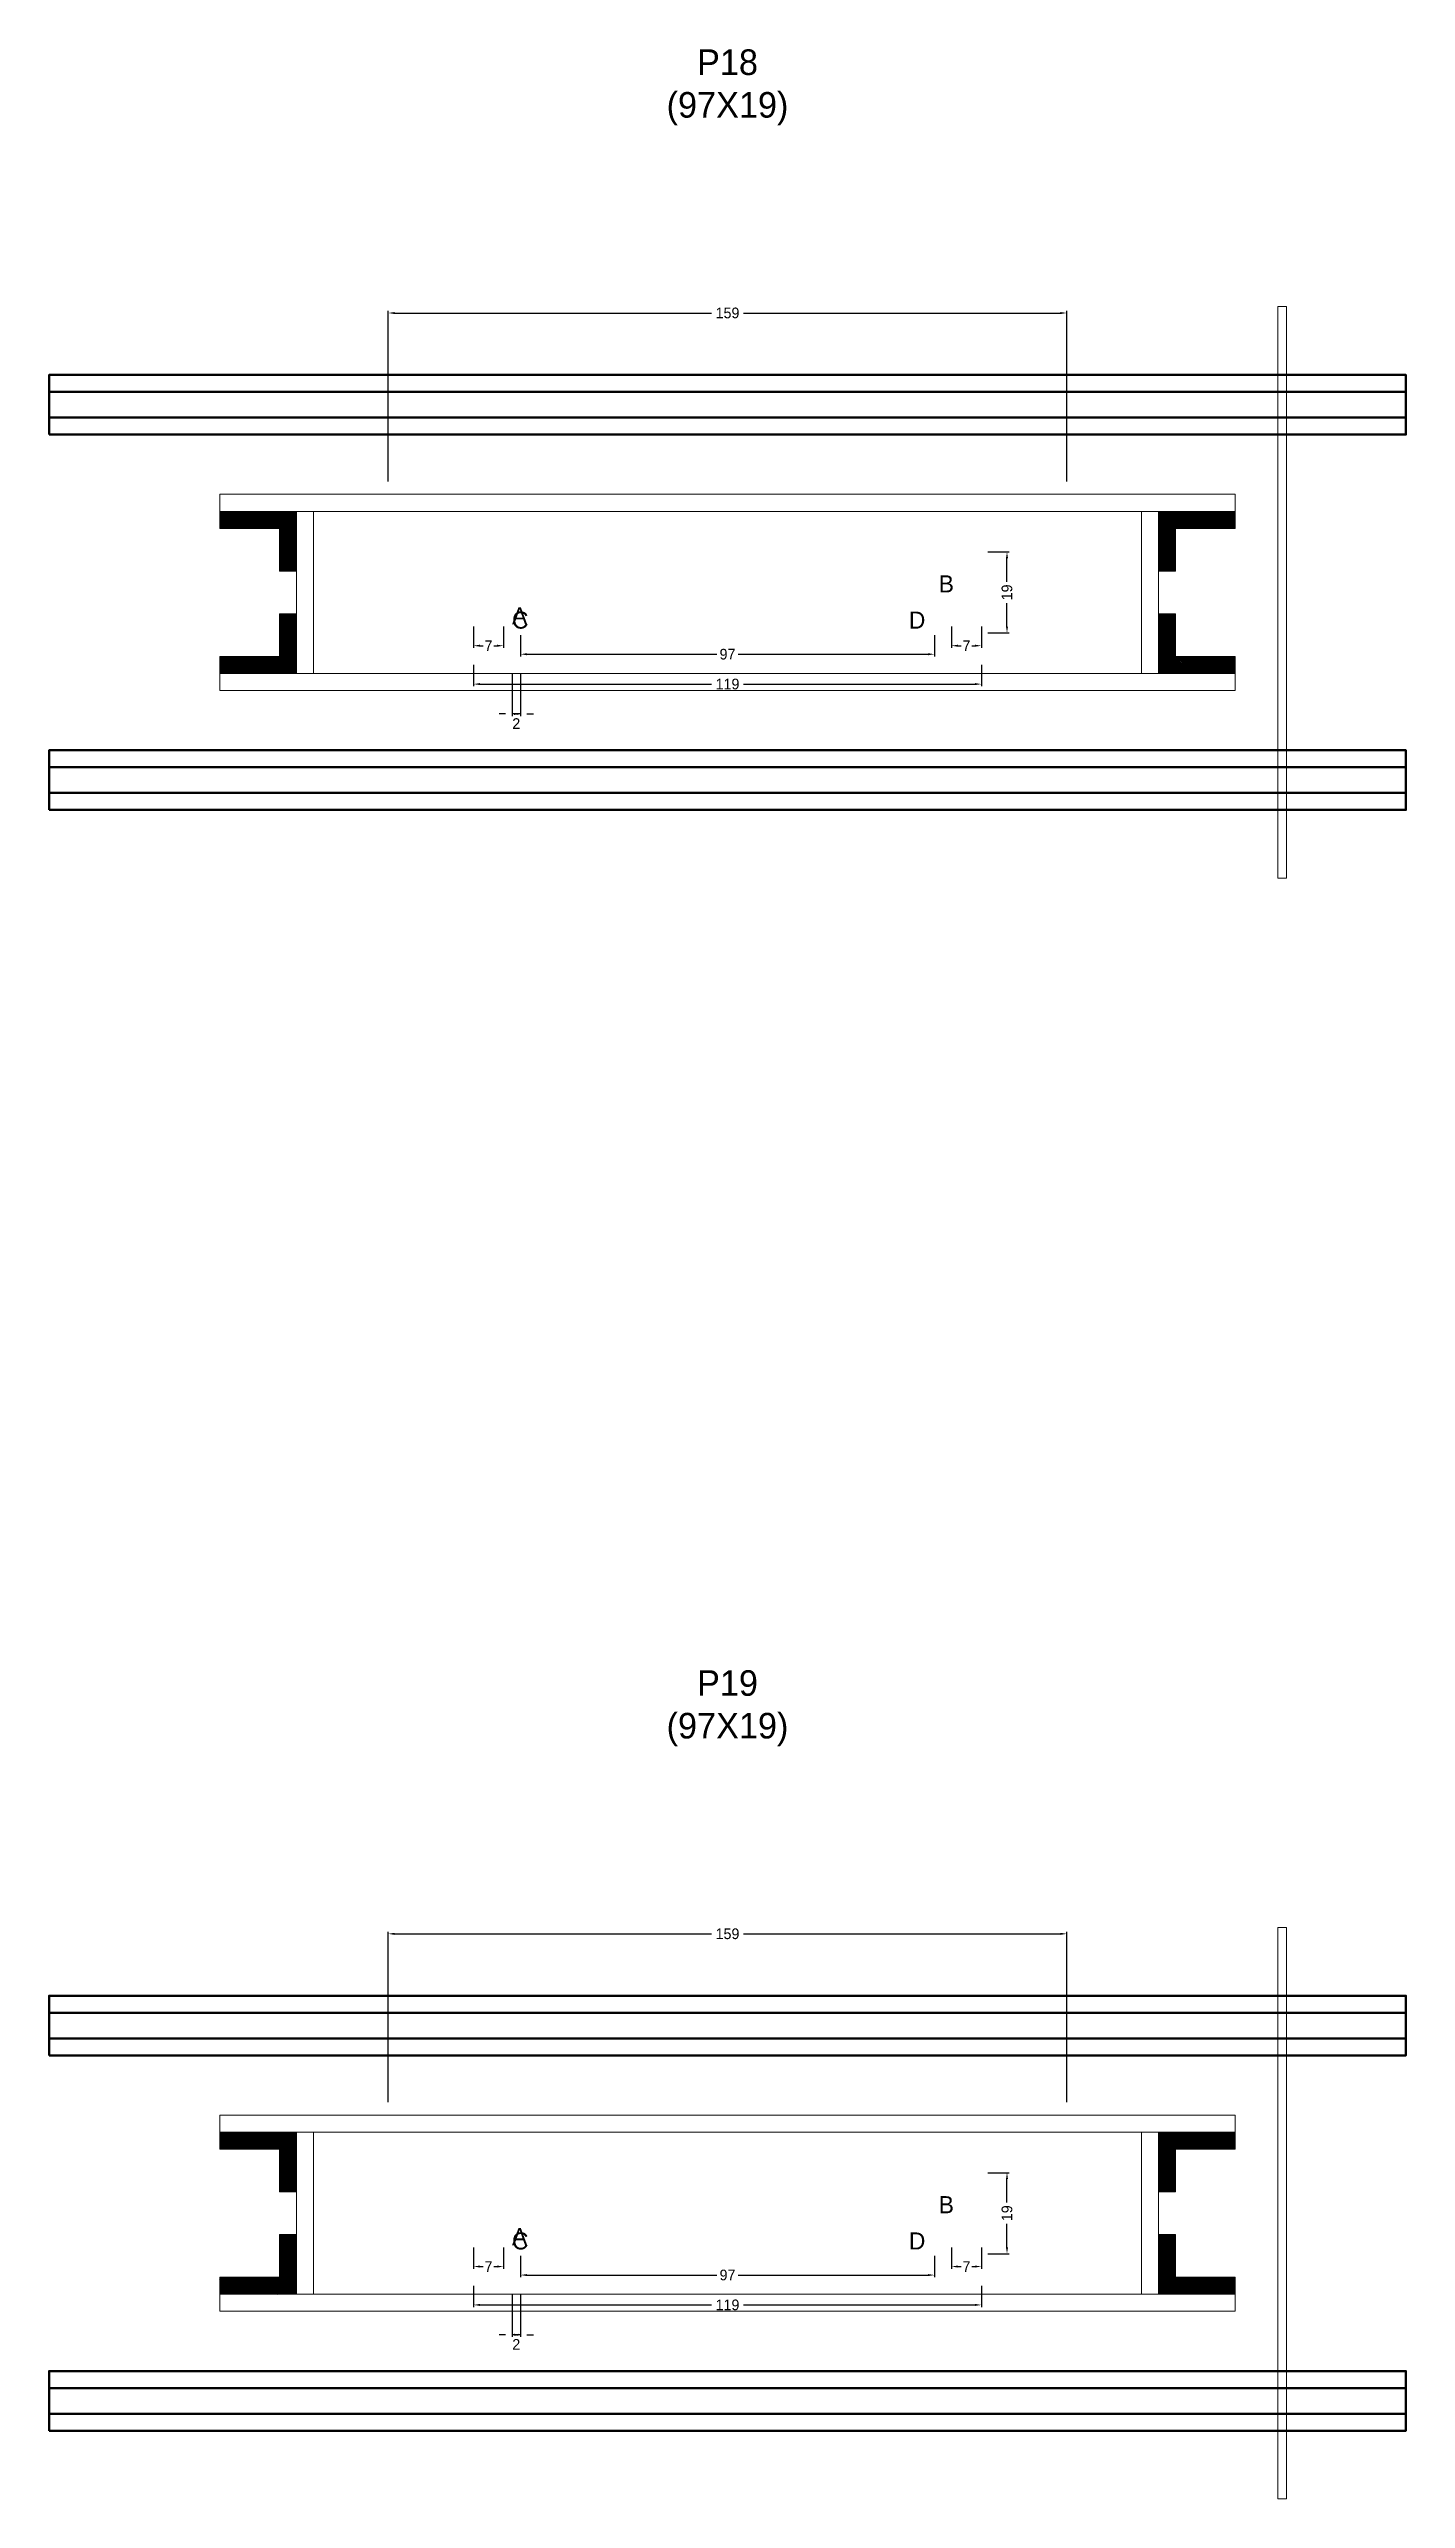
# Model space of a CAD drawing. Header units: centimetres. Extents: x -7000 to 4307, y -13306 to 295.
# Drawn here: x -159 to 159, y -6767 to -6193 of the extents above; entities that cross this region are included whole.
import ezdxf

# ---------------------------------------------------------------- set-up
doc = ezdxf.new("R2010")
doc.units = ezdxf.units.CM
for name, color, linetype in [('COTA', 241, 'Continuous'), ('GRAVATA', 224, 'Continuous'), ('Hachura', 251, 'Continuous'), ('NOMENCLATURA', 7, 'Continuous'), ('SARRAFO', 251, 'Continuous')]:
    doc.layers.add(name, color=color, linetype=linetype)
doc.dimstyles.new('cotax2', dxfattribs={"dimtxt": 2.5, "dimasz": 1.5, "dimexe": 0.5, "dimexo": 0.5, "dimgap": 0.5, "dimtad": 1, "dimcen": 2.5, "dimazin": 3, "dimtfac": 1, "dimtmove": 0, "dimatfit": 3})

msp = doc.modelspace()

# ---------------------------------------------------------------- texts
at = {"layer": 'NOMENCLATURA'}
for s, p in [('B', (49.5, -6320)), ('A', (-50.5, -6327.5)), ('C', (-50.5, -6328.5)), ('D', (42.5, -6328.5)), ('B', (49.5, -6700)), ('A', (-50.5, -6707.5)), ('C', (-50.5, -6708.5)), ('D', (42.5, -6708.5))]:
    msp.add_text(s, height=4, dxfattribs=at).set_placement(p)
at = {"layer": 'NOMENCLATURA', "char_height": 6, "attachment_point": 8}
for s, insert in [('P18\\P(97X19)', (0, -6210.5)), ('P19\\P(97X19)', (0, -6590.5))]:
    msp.add_mtext(s, dxfattribs=dict(at, insert=insert))

# ---------------------------------------------------------------- blocks, each defined once
blk = doc.blocks.new('_CLOSEDFILLED')
at = {"color": 0, "linetype": 'BYBLOCK'}
blk.add_solid([(-1, 0.16), (0, 0), (-1, -0.16)], dxfattribs=at)
blk = doc.blocks.new('*D626')
for p, q in [((-59.5, -6717), (-59.5, -6722)), ((59.5, -6717), (59.5, -6722)), ((-58, -6721.5), (-3.75, -6721.5)), ((3.75, -6721.5), (58, -6721.5))]:
    blk.add_line(p, q)
at = {"layer": 'Defpoints'}
for p in [(-59.5, -6716.5), (59.5, -6716.5), (-59.5, -6721.5)]:
    blk.add_point(p, dxfattribs=at)
at = {"layer": 'COTA', "xscale": 1.5, "yscale": 1.5, "rotation": 180}
blk.add_blockref('_CLOSEDFILLED', (-59.5, -6721.5), dxfattribs=at)
at = {"layer": 'COTA', "xscale": 1.5, "yscale": 1.5}
blk.add_blockref('_CLOSEDFILLED', (59.5, -6721.5), dxfattribs=at)
at = {"layer": 'COTA', "insert": (0, -6721.5), "char_height": 2.5, "attachment_point": 5}
blk.add_mtext('119', dxfattribs=at)
blk = doc.blocks.new('*D627')
for p, q in [((-48.5, -6710), (-48.5, -6715)), ((-47, -6714.5), (-2.5, -6714.5)), ((2.5, -6714.5), (47, -6714.5)), ((48.5, -6710), (48.5, -6715))]:
    blk.add_line(p, q)
at = {"layer": 'Defpoints'}
for p in [(-48.5, -6709.5), (-48.5, -6714.5), (48.5, -6709.5)]:
    blk.add_point(p, dxfattribs=at)
at = {"layer": 'COTA', "xscale": 1.5, "yscale": 1.5, "rotation": 180}
blk.add_blockref('_CLOSEDFILLED', (-48.5, -6714.5), dxfattribs=at)
at = {"layer": 'COTA', "xscale": 1.5, "yscale": 1.5}
blk.add_blockref('_CLOSEDFILLED', (48.5, -6714.5), dxfattribs=at)
at = {"layer": 'COTA', "insert": (0, -6714.5), "char_height": 2.5, "attachment_point": 5}
blk.add_mtext('97', dxfattribs=at)
blk = doc.blocks.new('*D628')
for p, q in [((61, -6690.5), (66, -6690.5)), ((65.5, -6697.5), (65.5, -6692)), ((65.5, -6708), (65.5, -6702.5)), ((61, -6709.5), (66, -6709.5))]:
    blk.add_line(p, q)
at = {"layer": 'Defpoints'}
for p in [(60.5, -6690.5), (60.5, -6709.5), (65.5, -6709.5)]:
    blk.add_point(p, dxfattribs=at)
at = {"layer": 'COTA', "xscale": 1.5, "yscale": 1.5}
for p, rotation in [((65.5, -6690.5), 90), ((65.5, -6709.5), 270)]:
    blk.add_blockref('_CLOSEDFILLED', p, dxfattribs=dict(at, rotation=rotation))
at = {"layer": 'COTA', "insert": (65.5, -6700), "char_height": 2.5, "attachment_point": 5, "rotation": 90}
blk.add_mtext('19', dxfattribs=at)
blk = doc.blocks.new('*D629')
for p, q in [((-59.5, -6708), (-59.5, -6713)), ((-52.5, -6708), (-52.5, -6713)), ((-58, -6712.5), (-57.25, -6712.5)), ((-54.75, -6712.5), (-54, -6712.5))]:
    blk.add_line(p, q)
at = {"layer": 'Defpoints'}
for p in [(-59.5, -6707.5), (-52.5, -6707.5), (-59.5, -6712.5)]:
    blk.add_point(p, dxfattribs=at)
at = {"layer": 'COTA', "xscale": 1.5, "yscale": 1.5, "rotation": 180}
blk.add_blockref('_CLOSEDFILLED', (-59.5, -6712.5), dxfattribs=at)
at = {"layer": 'COTA', "xscale": 1.5, "yscale": 1.5}
blk.add_blockref('_CLOSEDFILLED', (-52.5, -6712.5), dxfattribs=at)
at = {"layer": 'COTA', "insert": (-56, -6712.5), "char_height": 2.5, "attachment_point": 5}
blk.add_mtext('7', dxfattribs=at)
blk = doc.blocks.new('*D630')
for p, q in [((52.5, -6708), (52.5, -6713)), ((59.5, -6708), (59.5, -6713)), ((54, -6712.5), (54.75, -6712.5)), ((57.25, -6712.5), (58, -6712.5))]:
    blk.add_line(p, q)
at = {"layer": 'Defpoints'}
for p in [(52.5, -6707.5), (59.5, -6707.5), (52.5, -6712.5)]:
    blk.add_point(p, dxfattribs=at)
at = {"layer": 'COTA', "xscale": 1.5, "yscale": 1.5, "rotation": 180}
blk.add_blockref('_CLOSEDFILLED', (52.5, -6712.5), dxfattribs=at)
at = {"layer": 'COTA', "xscale": 1.5, "yscale": 1.5}
blk.add_blockref('_CLOSEDFILLED', (59.5, -6712.5), dxfattribs=at)
at = {"layer": 'COTA', "insert": (56, -6712.5), "char_height": 2.5, "attachment_point": 5}
blk.add_mtext('7', dxfattribs=at)
blk = doc.blocks.new('*D631')
for p, q in [((-79.5, -6674), (-79.5, -6634)), ((79.5, -6674), (79.5, -6634)), ((-78, -6634.5), (-3.75, -6634.5)), ((3.75, -6634.5), (78, -6634.5))]:
    blk.add_line(p, q)
at = {"layer": 'Defpoints'}
for p in [(-79.5, -6634.5), (-79.5, -6674.5), (79.5, -6674.5)]:
    blk.add_point(p, dxfattribs=at)
at = {"layer": 'COTA', "xscale": 1.5, "yscale": 1.5, "rotation": 180}
blk.add_blockref('_CLOSEDFILLED', (-79.5, -6634.5), dxfattribs=at)
at = {"layer": 'COTA', "xscale": 1.5, "yscale": 1.5}
blk.add_blockref('_CLOSEDFILLED', (79.5, -6634.5), dxfattribs=at)
at = {"layer": 'COTA', "insert": (0, -6634.5), "char_height": 2.5, "attachment_point": 5}
blk.add_mtext('159', dxfattribs=at)
blk = doc.blocks.new('*D592')
for p, q in [((-59.5, -6337), (-59.5, -6342)), ((59.5, -6337), (59.5, -6342)), ((-58, -6341.5), (-3.75, -6341.5)), ((3.75, -6341.5), (58, -6341.5))]:
    blk.add_line(p, q)
at = {"layer": 'Defpoints'}
for p in [(-59.5, -6336.5), (59.5, -6336.5), (-59.5, -6341.5)]:
    blk.add_point(p, dxfattribs=at)
at = {"layer": 'COTA', "xscale": 1.5, "yscale": 1.5, "rotation": 180}
blk.add_blockref('_CLOSEDFILLED', (-59.5, -6341.5), dxfattribs=at)
at = {"layer": 'COTA', "xscale": 1.5, "yscale": 1.5}
blk.add_blockref('_CLOSEDFILLED', (59.5, -6341.5), dxfattribs=at)
at = {"layer": 'COTA', "insert": (0, -6341.5), "char_height": 2.5, "attachment_point": 5}
blk.add_mtext('119', dxfattribs=at)
blk = doc.blocks.new('*D593')
for p, q in [((-48.5, -6330), (-48.5, -6335)), ((-47, -6334.5), (-2.5, -6334.5)), ((2.5, -6334.5), (47, -6334.5)), ((48.5, -6330), (48.5, -6335))]:
    blk.add_line(p, q)
at = {"layer": 'Defpoints'}
for p in [(-48.5, -6329.5), (48.5, -6329.5), (-48.5, -6334.5)]:
    blk.add_point(p, dxfattribs=at)
at = {"layer": 'COTA', "xscale": 1.5, "yscale": 1.5, "rotation": 180}
blk.add_blockref('_CLOSEDFILLED', (-48.5, -6334.5), dxfattribs=at)
at = {"layer": 'COTA', "xscale": 1.5, "yscale": 1.5}
blk.add_blockref('_CLOSEDFILLED', (48.5, -6334.5), dxfattribs=at)
at = {"layer": 'COTA', "insert": (0, -6334.5), "char_height": 2.5, "attachment_point": 5}
blk.add_mtext('97', dxfattribs=at)
blk = doc.blocks.new('*D594')
for p, q in [((61, -6310.5), (66, -6310.5)), ((65.5, -6317.5), (65.5, -6312)), ((65.5, -6328), (65.5, -6322.5)), ((61, -6329.5), (66, -6329.5))]:
    blk.add_line(p, q)
at = {"layer": 'Defpoints'}
for p in [(60.5, -6310.5), (60.5, -6329.5), (65.5, -6329.5)]:
    blk.add_point(p, dxfattribs=at)
at = {"layer": 'COTA', "xscale": 1.5, "yscale": 1.5}
for p, rotation in [((65.5, -6310.5), 90), ((65.5, -6329.5), 270)]:
    blk.add_blockref('_CLOSEDFILLED', p, dxfattribs=dict(at, rotation=rotation))
at = {"layer": 'COTA', "insert": (65.5, -6320), "char_height": 2.5, "attachment_point": 5, "rotation": 90}
blk.add_mtext('19', dxfattribs=at)
blk = doc.blocks.new('*D595')
for p, q in [((-59.5, -6328), (-59.5, -6333)), ((-52.5, -6328), (-52.5, -6333)), ((-58, -6332.5), (-57.25, -6332.5)), ((-54.75, -6332.5), (-54, -6332.5))]:
    blk.add_line(p, q)
at = {"layer": 'Defpoints'}
for p in [(-59.5, -6327.5), (-52.5, -6327.5), (-59.5, -6332.5)]:
    blk.add_point(p, dxfattribs=at)
at = {"layer": 'COTA', "xscale": 1.5, "yscale": 1.5, "rotation": 180}
blk.add_blockref('_CLOSEDFILLED', (-59.5, -6332.5), dxfattribs=at)
at = {"layer": 'COTA', "xscale": 1.5, "yscale": 1.5}
blk.add_blockref('_CLOSEDFILLED', (-52.5, -6332.5), dxfattribs=at)
at = {"layer": 'COTA', "insert": (-56, -6332.5), "char_height": 2.5, "attachment_point": 5}
blk.add_mtext('7', dxfattribs=at)
blk = doc.blocks.new('*D596')
for p, q in [((52.5, -6328), (52.5, -6333)), ((59.5, -6328), (59.5, -6333)), ((54, -6332.5), (54.75, -6332.5)), ((57.25, -6332.5), (58, -6332.5))]:
    blk.add_line(p, q)
at = {"layer": 'Defpoints'}
for p in [(52.5, -6327.5), (59.5, -6327.5), (52.5, -6332.5)]:
    blk.add_point(p, dxfattribs=at)
at = {"layer": 'COTA', "xscale": 1.5, "yscale": 1.5, "rotation": 180}
blk.add_blockref('_CLOSEDFILLED', (52.5, -6332.5), dxfattribs=at)
at = {"layer": 'COTA', "xscale": 1.5, "yscale": 1.5}
blk.add_blockref('_CLOSEDFILLED', (59.5, -6332.5), dxfattribs=at)
at = {"layer": 'COTA', "insert": (56, -6332.5), "char_height": 2.5, "attachment_point": 5}
blk.add_mtext('7', dxfattribs=at)
blk = doc.blocks.new('*D597')
for p, q in [((-79.5, -6294), (-79.5, -6254)), ((-78, -6254.5), (-3.75, -6254.5)), ((3.75, -6254.5), (78, -6254.5)), ((79.5, -6294), (79.5, -6254))]:
    blk.add_line(p, q)
at = {"layer": 'Defpoints'}
for p in [(-79.5, -6254.5), (-79.5, -6294.5), (79.5, -6294.5)]:
    blk.add_point(p, dxfattribs=at)
at = {"layer": 'COTA', "xscale": 1.5, "yscale": 1.5, "rotation": 180}
blk.add_blockref('_CLOSEDFILLED', (-79.5, -6254.5), dxfattribs=at)
at = {"layer": 'COTA', "xscale": 1.5, "yscale": 1.5}
blk.add_blockref('_CLOSEDFILLED', (79.5, -6254.5), dxfattribs=at)
at = {"layer": 'COTA', "insert": (0, -6254.5), "char_height": 2.5, "attachment_point": 5}
blk.add_mtext('159', dxfattribs=at)

# ---------------------------------------------------------------- dimensions: what is measured, and where the dimension line sits
at = {"layer": 'COTA'}
for base, p1, p2, picture, middle in [((-79.5, -6254.5), (-79.5, -6294.5), (79.5, -6294.5), '*D597', (0, -6254.5)), ((-59.5, -6332.5), (-59.5, -6327.5), (-52.5, -6327.5), '*D595', (-56, -6332.5)), ((-48.5, -6334.5), (-48.5, -6329.5), (48.5, -6329.5), '*D593', (0, -6334.5)), ((52.5, -6332.5), (52.5, -6327.5), (59.5, -6327.5), '*D596', (56, -6332.5)), ((-59.5, -6341.5), (-59.5, -6336.5), (59.5, -6336.5), '*D592', (0, -6341.5)), ((-79.5, -6634.5), (-79.5, -6674.5), (79.5, -6674.5), '*D631', (0, -6634.5)), ((-59.5, -6712.5), (-59.5, -6707.5), (-52.5, -6707.5), '*D629', (-56, -6712.5)), ((52.5, -6712.5), (52.5, -6707.5), (59.5, -6707.5), '*D630', (56, -6712.5)), ((-48.5, -6714.5), (-48.5, -6709.5), (48.5, -6709.5), '*D627', (0, -6714.5)), ((-59.5, -6721.5), (-59.5, -6716.5), (59.5, -6716.5), '*D626', (0, -6721.5))]:
    dim = msp.add_linear_dim(base=base, p1=p1, p2=p2, dimstyle='cotax2', dxfattribs=at)
    dim.commit()
    dim.dimension.update_dxf_attribs({"geometry": picture, "text_midpoint": middle})
for base, p1, p2, picture, middle in [((65.5, -6329.5), (60.5, -6329.5), (60.5, -6310.5), '*D594', (65.5, -6320)), ((65.5, -6709.5), (60.5, -6709.5), (60.5, -6690.5), '*D628', (65.5, -6700))]:
    dim = msp.add_linear_dim(base=base, p1=p1, p2=p2, angle=90, dimstyle='cotax2', dxfattribs=at)
    dim.commit()
    dim.dimension.update_dxf_attribs({"geometry": picture, "text_midpoint": middle})
for base, p1, p2 in [((-48.5, -6348.5), (-48.5, -6338.5), (-50.5, -6338.5)), ((-48.5, -6728.5), (-48.5, -6718.5), (-50.5, -6718.5))]:
    msp.add_linear_dim(base=base, p1=p1, p2=p2, dimstyle='cotax2', dxfattribs=at).render()

# ---------------------------------------------------------------- hatches: boundary and pattern name
at = {"layer": 'SARRAFO'}
h = msp.add_hatch(dxfattribs=at)
h.set_pattern_fill('SOLID', scale=2)
h.paths.add_polyline_path([(-119, -6305), (-105, -6305), (-105, -6301), (-119, -6301)])
h = msp.add_hatch(dxfattribs=at)
h.set_pattern_fill('SOLID', scale=2)
h.paths.add_polyline_path([(-105, -6315), (-101, -6315), (-101, -6301), (-105, -6301)])
h = msp.add_hatch(dxfattribs=at)
h.set_pattern_fill('SOLID', scale=2)
h.paths.add_polyline_path([(101, -6315), (105, -6315), (105, -6301), (101, -6301)])
h = msp.add_hatch(dxfattribs=at)
h.set_pattern_fill('SOLID', scale=2)
h.paths.add_polyline_path([(105, -6305), (119, -6305), (119, -6301), (105, -6301)])
h = msp.add_hatch(dxfattribs=at)
h.set_pattern_fill('SOLID', scale=2)
h.paths.add_polyline_path([(-105, -6339), (-101, -6339), (-101, -6325), (-105, -6325)])
h = msp.add_hatch(dxfattribs=at)
h.set_pattern_fill('SOLID', scale=2)
h.paths.add_polyline_path([(101, -6339), (105, -6339), (105, -6325), (101, -6325)])
h = msp.add_hatch(dxfattribs=at)
h.set_pattern_fill('SOLID', scale=2)
h.paths.add_polyline_path([(-119, -6339), (-105, -6339), (-105, -6335), (-119, -6335)])
h = msp.add_hatch(dxfattribs=at)
h.set_pattern_fill('SOLID', scale=2)
h.paths.add_polyline_path([(105, -6339), (119, -6339), (119, -6335), (105, -6335)])
h = msp.add_hatch(dxfattribs=at)
h.set_pattern_fill('SOLID', scale=2)
h.paths.add_polyline_path([(-119, -6685), (-105, -6685), (-105, -6681), (-119, -6681)])
h = msp.add_hatch(dxfattribs=at)
h.set_pattern_fill('SOLID', scale=2)
h.paths.add_polyline_path([(-105, -6695), (-101, -6695), (-101, -6681), (-105, -6681)])
h = msp.add_hatch(dxfattribs=at)
h.set_pattern_fill('SOLID', scale=2)
h.paths.add_polyline_path([(101, -6695), (105, -6695), (105, -6681), (101, -6681)])
h = msp.add_hatch(dxfattribs=at)
h.set_pattern_fill('SOLID', scale=2)
h.paths.add_polyline_path([(105, -6685), (119, -6685), (119, -6681), (105, -6681)])
h = msp.add_hatch(dxfattribs=at)
h.set_pattern_fill('SOLID', scale=2)
h.paths.add_polyline_path([(-105, -6719), (-101, -6719), (-101, -6705), (-105, -6705)])
h = msp.add_hatch(dxfattribs=at)
h.set_pattern_fill('SOLID', scale=2)
h.paths.add_polyline_path([(101, -6719), (105, -6719), (105, -6705), (101, -6705)])
h = msp.add_hatch(dxfattribs=at)
h.set_pattern_fill('SOLID', scale=2)
h.paths.add_polyline_path([(-119, -6719), (-105, -6719), (-105, -6715), (-119, -6715)])
h = msp.add_hatch(dxfattribs=at)
h.set_pattern_fill('SOLID', scale=2)
h.paths.add_polyline_path([(105, -6719), (119, -6719), (119, -6715), (105, -6715)])

# ---------------------------------------------------------------- linework, layer by layer
at = {"layer": 'GRAVATA', "lineweight": 50}
for points in [[(-159, -6283), (159, -6283), (159, -6269), (-159, -6269)], [(-159, -6279), (159, -6279), (159, -6273), (-159, -6273)], [(-159, -6371), (159, -6371), (159, -6357), (-159, -6357)], [(-159, -6367), (159, -6367), (159, -6361), (-159, -6361)], [(-159, -6663), (159, -6663), (159, -6649), (-159, -6649)], [(-159, -6659), (159, -6659), (159, -6653), (-159, -6653)], [(-159, -6751), (159, -6751), (159, -6737), (-159, -6737)], [(-159, -6747), (159, -6747), (159, -6741), (-159, -6741)]]:
    msp.add_lwpolyline(points, close=True, dxfattribs=at)
at = {"layer": 'Hachura', "lineweight": 13}
for points in [[(129, -6387), (131, -6387), (131, -6253), (129, -6253)], [(129, -6767), (131, -6767), (131, -6633), (129, -6633)]]:
    msp.add_lwpolyline(points, close=True, dxfattribs=at)
at = {"layer": 'Hachura', "lineweight": 18}
for points in [[(-119, -6301), (119, -6301), (119, -6297), (-119, -6297)], [(-101, -6339), (-97, -6339), (-97, -6301), (-101, -6301)], [(97, -6339), (101, -6339), (101, -6301), (97, -6301)], [(-119, -6343), (119, -6343), (119, -6339), (-119, -6339)], [(-119, -6681), (119, -6681), (119, -6677), (-119, -6677)], [(-101, -6719), (-97, -6719), (-97, -6681), (-101, -6681)], [(97, -6719), (101, -6719), (101, -6681), (97, -6681)], [(-119, -6723), (119, -6723), (119, -6719), (-119, -6719)]]:
    msp.add_lwpolyline(points, close=True, dxfattribs=at)
at = {"layer": 'SARRAFO', "lineweight": 13}
for points in [[(-119, -6305), (-105, -6305), (-105, -6301), (-119, -6301)], [(-105, -6315), (-101, -6315), (-101, -6301), (-105, -6301)], [(101, -6315), (105, -6315), (105, -6301), (101, -6301)], [(105, -6305), (119, -6305), (119, -6301), (105, -6301)], [(-105, -6339), (-101, -6339), (-101, -6325), (-105, -6325)], [(101, -6339), (105, -6339), (105, -6325), (101, -6325)], [(-119, -6339), (-105, -6339), (-105, -6335), (-119, -6335)], [(105, -6339), (119, -6339), (119, -6335), (105, -6335)], [(-119, -6685), (-105, -6685), (-105, -6681), (-119, -6681)], [(-105, -6695), (-101, -6695), (-101, -6681), (-105, -6681)], [(101, -6695), (105, -6695), (105, -6681), (101, -6681)], [(105, -6685), (119, -6685), (119, -6681), (105, -6681)], [(-105, -6719), (-101, -6719), (-101, -6705), (-105, -6705)], [(101, -6719), (105, -6719), (105, -6705), (101, -6705)], [(-119, -6719), (-105, -6719), (-105, -6715), (-119, -6715)], [(105, -6719), (119, -6719), (119, -6715), (105, -6715)]]:
    msp.add_lwpolyline(points, close=True, dxfattribs=at)

msp.set_redraw_order([(e.dxf.handle, doc.entitydb.next_handle()) for e in msp.query("TEXT MTEXT ATTDEF DIMENSION ARC_DIMENSION")])  # texts and dimensions are drawn at this point

doc.saveas('drawing.dxf')
